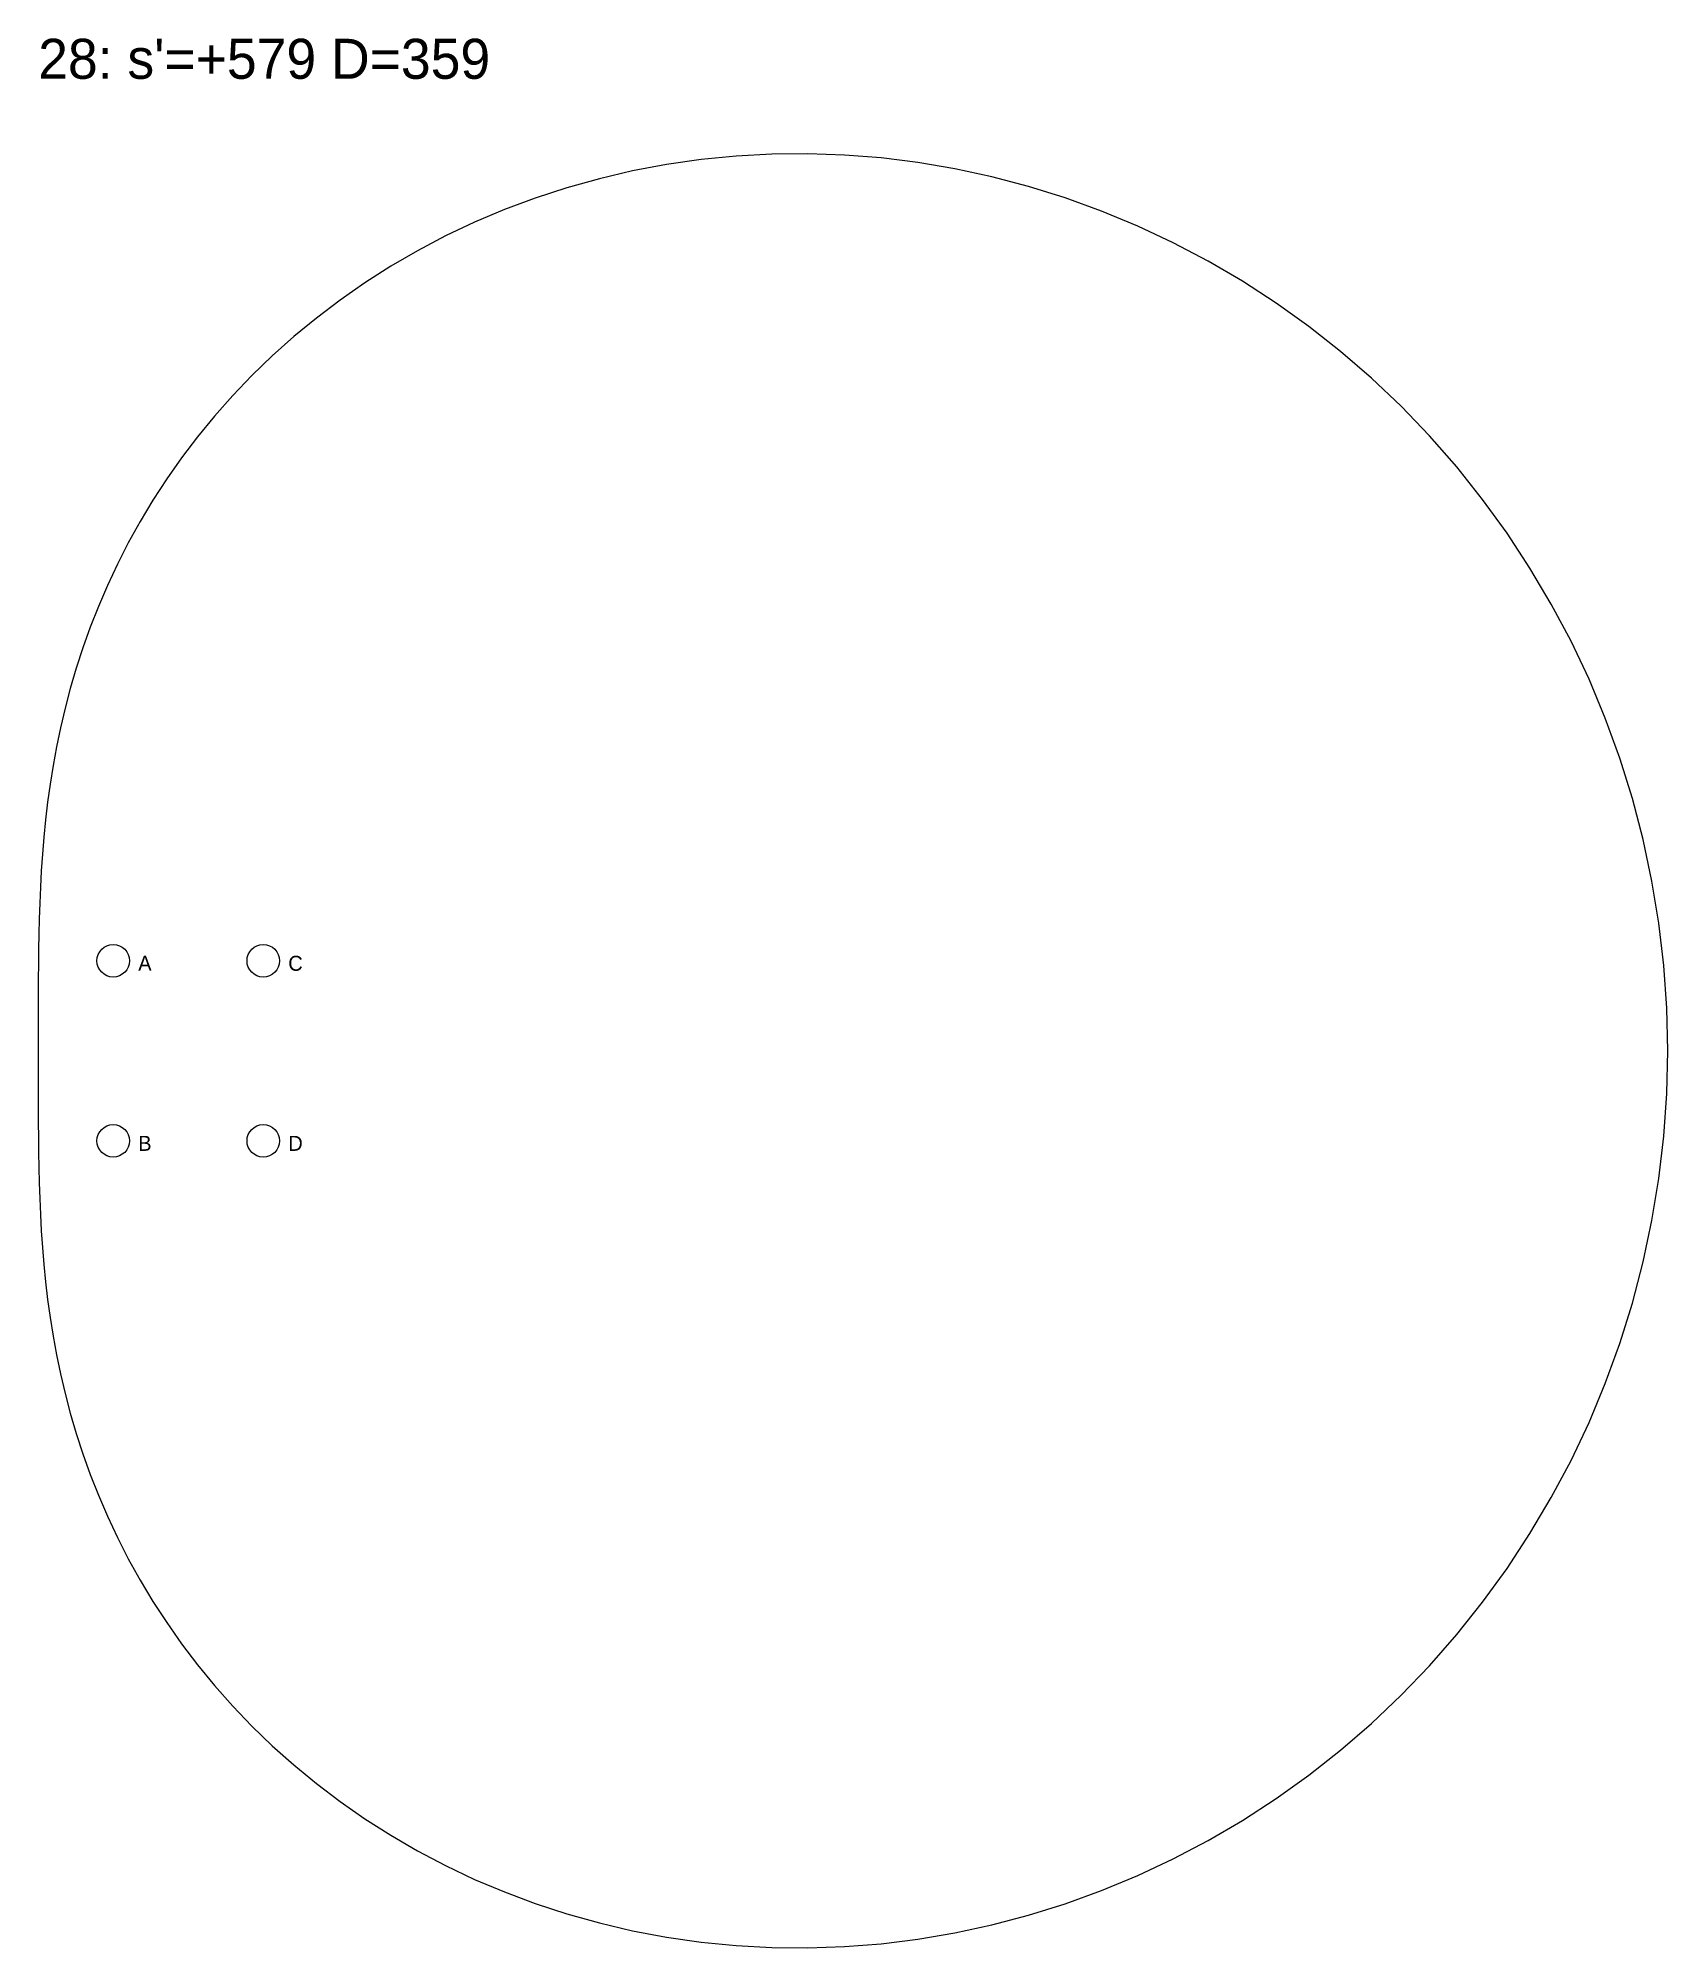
# Model space of a CAD drawing. Header units: millimetres. Extents: x 0 to 2007, y -5243 to 138.
# Drawn here: x 1260 to 1585.8, y -2179.3 to -1797.5 of the extents above; entities that cross this region are included whole.
import ezdxf

# ---------------------------------------------------------------- set-up
doc = ezdxf.new("R2010")
doc.units = ezdxf.units.MM
for name, color, linetype in [('DOWEL', 5, 'CONTINUOUS'), ('SLAB_28', 6, 'CONTINUOUS'), ('TEXT', 1, 'CONTINUOUS')]:
    doc.layers.add(name, color=color, linetype=linetype)

msp = doc.modelspace()

# ---------------------------------------------------------------- texts
at = {"layer": 'DOWEL'}
for s, p in [('A', (1280, -1984)), ('C', (1310, -1984)), ('B', (1280, -2020)), ('D', (1310, -2020))]:
    msp.add_text(s, height=3, dxfattribs=at).set_placement(p)
at = {"layer": 'TEXT'}
msp.add_text("28: s'=+579 D=359", height=8, dxfattribs=at).set_placement((1260, -1805.654))

# ---------------------------------------------------------------- linework, layer by layer
at = {"layer": 'DOWEL'}
for centre in [(1275, -1982), (1305, -1982), (1275, -2018), (1305, -2018)]:
    msp.add_circle(centre, 3.25, dxfattribs=at)
at = {"layer": 'SLAB_28'}
msp.add_lwpolyline([(1585.832, -2000), (1585.633, -1991.473), (1585.038, -1982.967), (1584.049, -1974.503), (1582.668, -1966.1), (1580.9, -1957.78), (1578.75, -1949.562), (1576.225, -1941.466), (1573.332, -1933.511), (1570.079, -1925.716), (1566.478, -1918.099), (1562.538, -1910.678), (1558.271, -1903.469), (1553.69, -1896.488), (1548.808, -1889.75), (1543.64, -1883.27), (1538.202, -1877.061), (1532.507, -1871.135), (1526.574, -1865.505), (1520.419, -1860.18), (1514.06, -1855.17), (1507.514, -1850.482), (1500.8, -1846.125), (1493.936, -1842.104), (1486.941, -1838.424), (1479.835, -1835.089), (1472.635, -1832.102), (1465.36, -1829.463), (1458.031, -1827.174), (1450.665, -1825.233), (1443.28, -1823.639), (1435.896, -1822.388), (1428.529, -1821.477), (1421.198, -1820.902), (1413.918, -1820.654), (1406.707, -1820.729), (1399.58, -1821.118), (1392.552, -1821.812), (1385.638, -1822.802), (1378.851, -1824.078), (1372.204, -1825.629), (1365.709, -1827.443), (1359.377, -1829.509), (1353.219, -1831.813), (1347.243, -1834.342), (1341.458, -1837.084), (1335.871, -1840.025), (1330.49, -1843.149), (1325.319, -1846.445), (1320.362, -1849.896), (1315.624, -1853.489), (1311.107, -1857.21), (1306.812, -1861.045), (1302.741, -1864.978), (1298.893, -1868.998), (1295.266, -1873.089), (1291.86, -1877.24), (1288.67, -1881.437), (1285.694, -1885.667), (1282.927, -1889.92), (1280.364, -1894.183), (1278, -1898.447), (1275.828, -1902.7), (1273.841, -1906.934), (1272.033, -1911.14), (1270.394, -1915.309), (1268.918, -1919.436), (1267.595, -1923.512), (1266.416, -1927.533), (1265.374, -1931.494), (1264.459, -1935.39), (1263.661, -1939.218), (1262.971, -1942.976), (1262.381, -1946.662), (1261.881, -1950.275), (1261.462, -1953.814), (1261.116, -1957.282), (1260.834, -1960.677), (1260.609, -1964.004), (1260.432, -1967.263), (1260.296, -1970.46), (1260.195, -1973.596), (1260.122, -1976.677), (1260.072, -1979.708), (1260.039, -1982.694), (1260.019, -1985.64), (1260.008, -1988.553), (1260.002, -1991.439), (1260, -1994.304), (1260, -1997.155), (1260, -2000), (1260, -2002.845), (1260, -2005.696), (1260.002, -2008.561), (1260.008, -2011.447), (1260.019, -2014.36), (1260.039, -2017.306), (1260.072, -2020.292), (1260.122, -2023.323), (1260.195, -2026.404), (1260.296, -2029.54), (1260.432, -2032.737), (1260.609, -2035.996), (1260.834, -2039.323), (1261.116, -2042.718), (1261.462, -2046.186), (1261.881, -2049.725), (1262.381, -2053.338), (1262.971, -2057.024), (1263.661, -2060.782), (1264.459, -2064.61), (1265.374, -2068.506), (1266.416, -2072.467), (1267.595, -2076.488), (1268.918, -2080.564), (1270.394, -2084.691), (1272.033, -2088.86), (1273.841, -2093.066), (1275.828, -2097.3), (1278, -2101.553), (1280.364, -2105.817), (1282.927, -2110.08), (1285.694, -2114.333), (1288.67, -2118.563), (1291.86, -2122.76), (1295.266, -2126.911), (1298.893, -2131.002), (1302.741, -2135.022), (1306.812, -2138.955), (1311.107, -2142.79), (1315.624, -2146.511), (1320.362, -2150.104), (1325.319, -2153.555), (1330.49, -2156.851), (1335.871, -2159.975), (1341.458, -2162.916), (1347.243, -2165.658), (1353.219, -2168.187), (1359.377, -2170.491), (1365.709, -2172.557), (1372.204, -2174.371), (1378.851, -2175.922), (1385.638, -2177.198), (1392.552, -2178.188), (1399.58, -2178.882), (1406.707, -2179.271), (1413.918, -2179.346), (1421.198, -2179.098), (1428.529, -2178.523), (1435.896, -2177.612), (1443.28, -2176.361), (1450.665, -2174.767), (1458.031, -2172.826), (1465.36, -2170.537), (1472.635, -2167.898), (1479.835, -2164.911), (1486.941, -2161.576), (1493.936, -2157.896), (1500.8, -2153.875), (1507.514, -2149.518), (1514.06, -2144.83), (1520.419, -2139.82), (1526.574, -2134.495), (1532.507, -2128.865), (1538.202, -2122.939), (1543.64, -2116.73), (1548.808, -2110.25), (1553.69, -2103.512), (1558.271, -2096.531), (1562.538, -2089.322), (1566.478, -2081.901), (1570.079, -2074.284), (1573.332, -2066.489), (1576.225, -2058.534), (1578.75, -2050.438), (1580.9, -2042.22), (1582.668, -2033.9), (1584.049, -2025.497), (1585.038, -2017.033), (1585.633, -2008.527)], close=True, dxfattribs=at)

msp.set_redraw_order([(e.dxf.handle, doc.entitydb.next_handle()) for e in msp.query("TEXT MTEXT ATTDEF DIMENSION ARC_DIMENSION")])  # texts and dimensions are drawn at this point

doc.saveas('drawing.dxf')
